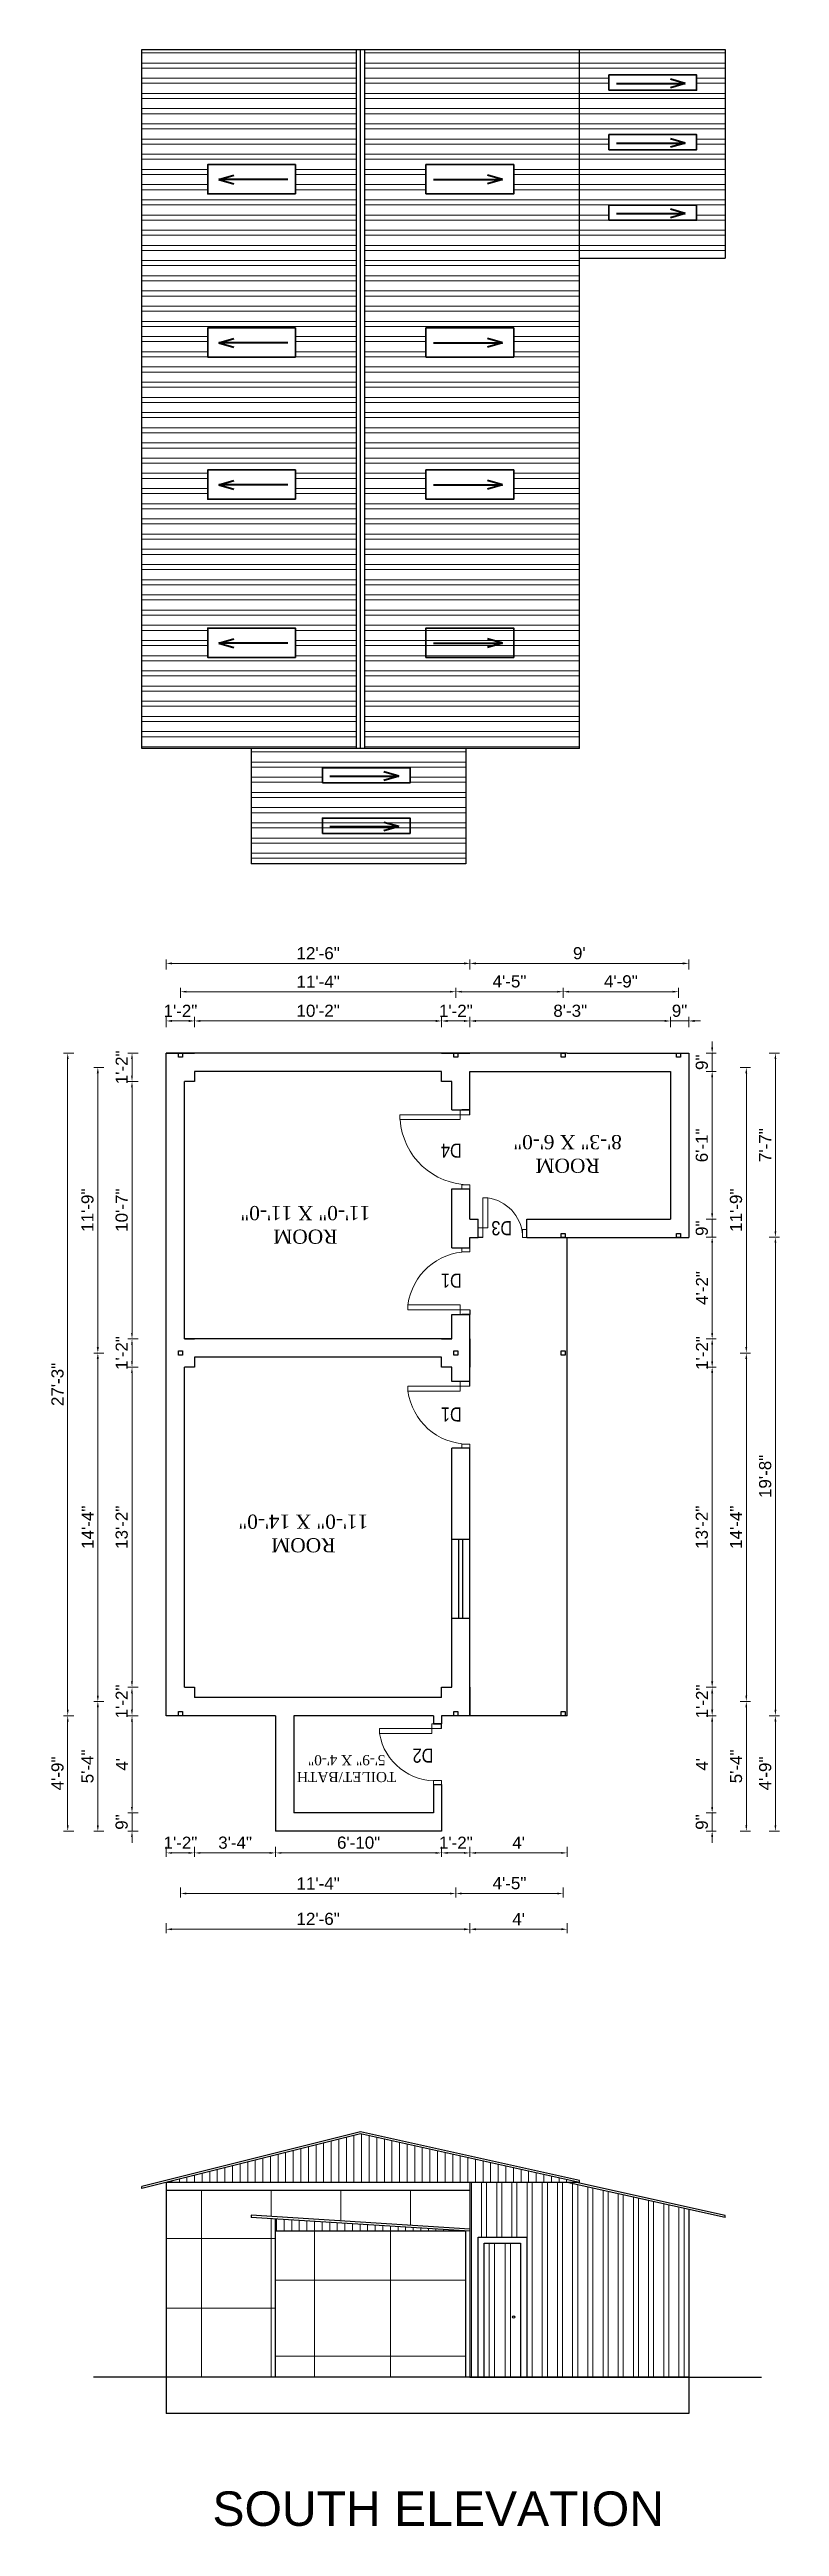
# Model space of a CAD drawing. Header units: inches. Extents: x 0 to 383786, y -45810 to 0.
# Drawn here: x 363844 to 364205, y -41297 to -40074 of the extents above; entities that cross this region are included whole.
import ezdxf

# ---------------------------------------------------------------- set-up
doc = ezdxf.new("R2010")
doc.units = ezdxf.units.IN
doc.header["$LTSCALE"] = 2
doc.header["$MEASUREMENT"] = 0
doc.header["$PDMODE"] = 34
doc.layers.get('0').update_dxf_attribs({"linetype": 'CONTINUOUS'})
doc.layers.get('DEFPOINTS').update_dxf_attribs({"color": 141, "linetype": 'CONTINUOUS'})
for name, color, linetype, lineweight in [('1', 7, 'CONTINUOUS', 13), ('DIM_LINE', 173, 'CONTINUOUS', 20), ('dimension', 160, 'CONTINUOUS', 15), ('door', 20, 'CONTINUOUS', 35), ('steps', 253, 'CONTINUOUS', 20), ('truss', 1, 'CONTINUOUS', 25), ('WALL - A', 1, 'CONTINUOUS', 40)]:
    doc.layers.add(name, color=color, linetype=linetype, lineweight=lineweight)
doc.styles.add('Lettring Text', font='arial.ttf')
doc.styles.get("Standard").update_dxf_attribs({"font": 'ARIALN.TTF'})
doc.dimstyles.new('Copy of Standard', dxfattribs={"dimtxt": 6, "dimasz": 2.875, "dimexe": 2, "dimexo": 4, "dimgap": 2, "dimtad": 1, "dimdec": 0, "dimrnd": 1, "dimzin": 0, "dimdsep": 46, "dimlunit": 4, "dimtxsty": 'Lettring Text', "dimcen": 0.1, "dimclrd": 7, "dimclre": 7, "dimclrt": 7, "dimazin": 0, "dimtfac": 0.645, "dimtdec": 0, "dimtmove": 1, "dimatfit": 0, "dimfxl": 3, "dimfxlon": 1, "dimtfillclr": 256, "dimtolj": 1, "dimtzin": 0, "dimlwd": -1, "dimlwe": -1, "dimarcsym": 2})
pattern_1 = [(360, (700573.259, -82500.715), (1e-15, 7.5), []), (360, (700575.759, -82503.215), (1e-15, 7.5), [])]

msp = doc.modelspace()

# ---------------------------------------------------------------- texts
at = {"color": 7, "linetype": 'ByBlock', "lineweight": 5, "insert": (364036.1, -41282.9), "char_height": 6, "width": 272.34, "attachment_point": 5}
msp.add_mtext('{\\fArial CE|b0|i0|c238|p34;\\P\\fArial CE|b0|i0|c0|p34;\\H2.8333x;SOUTH\\fArial CE|b0|i0|c238|p34; E\\fArial CE|b0|i0|c0|p34;LEVATION}', dxfattribs=at)
at = {"layer": 'steps', "color": 7, "ltscale": 0.3, "width": 70.327, "attachment_point": 2, "rotation": 180}
for s, insert, char_height in [('{\\fTimes New Roman|b0|i0|c0|p18;ROOM \\P8\'-3" X 6\'-0"}', (364100, -40628.5), 7), ('{\\fTimes New Roman|b0|i0|c0|p18;ROOM \\P11\'-0" X 11\'-0"}', (363970.5, -40663.5), 7), ('{\\fTimes New Roman|b0|i0|c0|p18;ROOM \\P11\'-0" X 14\'-0"}', (363969.5, -40815.8), 7), ('{\\fTimes New Roman|b0|i0|c0|p18;TOILET/BATH \\P5\'-9" X 4\'-0"}', (363990.9, -40929.2), 5)]:
    msp.add_mtext(s, dxfattribs=dict(at, insert=insert, char_height=char_height))
at = {"layer": 'steps', "color": 7, "ltscale": 0.3, "char_height": 7, "rotation": 180}
for s, insert, attachment_point in [('D4', (364042.6, -40614), 8), ('D3', (364067.5, -40659.3), 2), ('{\\W1;D1}', (364042.6, -40685.2), 2), ('{\\W1;D1}', (364042.6, -40744.2), 8), ('D2', (364028.6, -40912.6), 8)]:
    msp.add_mtext_dynamic_manual_height_columns(s, width=18.621, gutter_width=40, heights=[0], dxfattribs=dict(at, insert=insert, attachment_point=attachment_point))

# ---------------------------------------------------------------- blocks, each defined once
blk = doc.blocks.new('*D646')
at = {"layer": 'DEFPOINTS', "color": 0, "ltscale": 0.5, "transparency": 16777216}
for p in [(364051.8, -40896.4), (364099.8, -40896.4), (364051.8, -40964.1)]:
    blk.add_point(p, dxfattribs=at)
at = {"layer": 'steps', "color": 7, "ltscale": 0.5, "transparency": 16777216}
for p, q in [((364051.8, -40961.1), (364051.8, -40966.1)), ((364096.9, -40964.1), (364054.7, -40964.1)), ((364099.8, -40961.1), (364099.8, -40966.1))]:
    blk.add_line(p, q, dxfattribs=at)
for points in [[(364054.7, -40963.7), (364054.7, -40964.6), (364051.8, -40964.1)], [(364096.9, -40963.7), (364096.9, -40964.6), (364099.8, -40964.1)]]:
    blk.add_solid(points, dxfattribs=at)
at = {"layer": 'steps', "color": 7, "ltscale": 0.5, "transparency": 16777216, "insert": (364075.8, -40959.1), "char_height": 6, "attachment_point": 5, "style": 'Lettring Text'}
blk.add_mtext("\\A1;4'", dxfattribs=at)
blk = doc.blocks.new('*D647')
at = {"layer": 'DEFPOINTS', "color": 0, "ltscale": 0.5, "transparency": 16777216}
for p in [(364051.8, -40896.4), (364037.8, -40953.4), (364037.8, -40964.1)]:
    blk.add_point(p, dxfattribs=at)
at = {"layer": 'steps', "color": 7, "ltscale": 0.5, "transparency": 16777216}
for p, q in [((364037.8, -40961.1), (364037.8, -40966.1)), ((364048.9, -40964.1), (364040.7, -40964.1)), ((364051.8, -40961.1), (364051.8, -40966.1))]:
    blk.add_line(p, q, dxfattribs=at)
for points in [[(364040.7, -40963.7), (364040.7, -40964.6), (364037.8, -40964.1)], [(364048.9, -40963.7), (364048.9, -40964.6), (364051.8, -40964.1)]]:
    blk.add_solid(points, dxfattribs=at)
at = {"layer": 'steps', "color": 7, "ltscale": 0.5, "transparency": 16777216, "insert": (364044.8, -40959.1), "char_height": 6, "attachment_point": 5, "style": 'Lettring Text'}
blk.add_mtext('\\A1;1\'-2"', dxfattribs=at)
blk = doc.blocks.new('*D648')
at = {"layer": 'DEFPOINTS', "color": 0, "ltscale": 0.5, "transparency": 16777216}
for p in [(363955.8, -40953.4), (364037.8, -40953.4), (363955.8, -40964.1)]:
    blk.add_point(p, dxfattribs=at)
at = {"layer": 'steps', "color": 7, "ltscale": 0.5, "transparency": 16777216}
for p, q in [((363955.8, -40961.1), (363955.8, -40966.1)), ((364034.9, -40964.1), (363958.7, -40964.1)), ((364037.8, -40961.1), (364037.8, -40966.1))]:
    blk.add_line(p, q, dxfattribs=at)
for points in [[(363958.7, -40963.7), (363958.7, -40964.6), (363955.8, -40964.1)], [(364034.9, -40963.7), (364034.9, -40964.6), (364037.8, -40964.1)]]:
    blk.add_solid(points, dxfattribs=at)
at = {"layer": 'steps', "color": 7, "ltscale": 0.5, "transparency": 16777216, "insert": (363996.8, -40959.1), "char_height": 6, "attachment_point": 5, "style": 'Lettring Text'}
blk.add_mtext('\\A1;6\'-10"', dxfattribs=at)
blk = doc.blocks.new('*D649')
at = {"layer": 'DEFPOINTS', "color": 0, "ltscale": 0.5, "transparency": 16777216}
for p in [(363915.8, -40887.4), (363955.8, -40953.4), (363915.8, -40964.1)]:
    blk.add_point(p, dxfattribs=at)
at = {"layer": 'steps', "color": 7, "ltscale": 0.5, "transparency": 16777216}
for p, q in [((363915.8, -40961.1), (363915.8, -40966.1)), ((363952.9, -40964.1), (363918.7, -40964.1)), ((363955.8, -40961.1), (363955.8, -40966.1))]:
    blk.add_line(p, q, dxfattribs=at)
for points in [[(363918.7, -40963.7), (363918.7, -40964.6), (363915.8, -40964.1)], [(363952.9, -40963.7), (363952.9, -40964.6), (363955.8, -40964.1)]]:
    blk.add_solid(points, dxfattribs=at)
at = {"layer": 'steps', "color": 7, "ltscale": 0.5, "transparency": 16777216, "insert": (363935.8, -40959.1), "char_height": 6, "attachment_point": 5, "style": 'Lettring Text'}
blk.add_mtext('\\A1;3\'-4"', dxfattribs=at)
blk = doc.blocks.new('*D650')
at = {"layer": 'DEFPOINTS', "color": 0, "ltscale": 0.5, "transparency": 16777216}
for p in [(363915.8, -40887.4), (363901.8, -40896.4), (363901.8, -40964.1)]:
    blk.add_point(p, dxfattribs=at)
at = {"layer": 'steps', "color": 7, "ltscale": 0.5, "transparency": 16777216}
for p, q in [((363901.8, -40961.1), (363901.8, -40966.1)), ((363912.9, -40964.1), (363904.7, -40964.1)), ((363915.8, -40961.1), (363915.8, -40966.1))]:
    blk.add_line(p, q, dxfattribs=at)
for points in [[(363904.7, -40963.7), (363904.7, -40964.6), (363901.8, -40964.1)], [(363912.9, -40963.7), (363912.9, -40964.6), (363915.8, -40964.1)]]:
    blk.add_solid(points, dxfattribs=at)
at = {"layer": 'steps', "color": 7, "ltscale": 0.5, "transparency": 16777216, "insert": (363908.8, -40959.1), "char_height": 6, "attachment_point": 5, "style": 'Lettring Text'}
blk.add_mtext('\\A1;1\'-2"', dxfattribs=at)
blk = doc.blocks.new('*D651')
at = {"layer": 'DEFPOINTS', "color": 0, "ltscale": 0.5, "transparency": 16777216}
for p in [(364044.8, -40889.4), (364097.8, -40895.4), (364044.8, -40984.2)]:
    blk.add_point(p, dxfattribs=at)
at = {"layer": 'steps', "color": 7, "ltscale": 0.5, "transparency": 16777216}
for p, q in [((364044.8, -40981.2), (364044.8, -40986.2)), ((364094.9, -40984.2), (364047.7, -40984.2)), ((364097.8, -40981.2), (364097.8, -40986.2))]:
    blk.add_line(p, q, dxfattribs=at)
for points in [[(364047.7, -40983.7), (364047.7, -40984.6), (364044.8, -40984.2)], [(364094.9, -40983.7), (364094.9, -40984.6), (364097.8, -40984.2)]]:
    blk.add_solid(points, dxfattribs=at)
at = {"layer": 'steps', "color": 7, "ltscale": 0.5, "transparency": 16777216, "insert": (364071.3, -40979.1), "char_height": 6, "attachment_point": 5, "style": 'Lettring Text'}
blk.add_mtext('\\A1;4\'-5"', dxfattribs=at)
blk = doc.blocks.new('*D652')
at = {"layer": 'DEFPOINTS', "color": 0, "ltscale": 0.5, "transparency": 16777216}
for p in [(364044.8, -40889.4), (363908.8, -40895.4), (363908.8, -40984.2)]:
    blk.add_point(p, dxfattribs=at)
at = {"layer": 'steps', "color": 7, "ltscale": 0.5, "transparency": 16777216}
for p, q in [((363908.8, -40981.2), (363908.8, -40986.2)), ((364041.9, -40984.2), (363911.7, -40984.2)), ((364044.8, -40981.2), (364044.8, -40986.2))]:
    blk.add_line(p, q, dxfattribs=at)
for points in [[(363911.7, -40983.7), (363911.7, -40984.6), (363908.8, -40984.2)], [(364041.9, -40983.7), (364041.9, -40984.6), (364044.8, -40984.2)]]:
    blk.add_solid(points, dxfattribs=at)
at = {"layer": 'steps', "color": 7, "ltscale": 0.5, "transparency": 16777216, "insert": (363976.8, -40979.2), "char_height": 6, "attachment_point": 5, "style": 'Lettring Text'}
blk.add_mtext('\\A1;11\'-4"', dxfattribs=at)
blk = doc.blocks.new('*D653')
at = {"layer": 'DEFPOINTS', "color": 0, "ltscale": 0.5, "transparency": 16777216}
for p in [(364051.8, -40896.4), (364099.8, -40896.4), (364051.8, -41001.8)]:
    blk.add_point(p, dxfattribs=at)
at = {"layer": 'steps', "color": 7, "ltscale": 0.5, "transparency": 16777216}
for p, q in [((364051.8, -40998.8), (364051.8, -41003.8)), ((364096.9, -41001.8), (364054.7, -41001.8)), ((364099.8, -40998.8), (364099.8, -41003.8))]:
    blk.add_line(p, q, dxfattribs=at)
for points in [[(364054.7, -41001.3), (364054.7, -41002.3), (364051.8, -41001.8)], [(364096.9, -41001.3), (364096.9, -41002.3), (364099.8, -41001.8)]]:
    blk.add_solid(points, dxfattribs=at)
at = {"layer": 'steps', "color": 7, "ltscale": 0.5, "transparency": 16777216, "insert": (364075.8, -40996.8), "char_height": 6, "attachment_point": 5, "style": 'Lettring Text'}
blk.add_mtext("\\A1;4'", dxfattribs=at)
blk = doc.blocks.new('*D654')
at = {"layer": 'DEFPOINTS', "color": 0, "ltscale": 0.5, "transparency": 16777216}
for p in [(363901.8, -40896.4), (364051.8, -40896.4), (363901.8, -41001.8)]:
    blk.add_point(p, dxfattribs=at)
at = {"layer": 'steps', "color": 7, "ltscale": 0.5, "transparency": 16777216}
for p, q in [((363901.8, -40998.8), (363901.8, -41003.8)), ((364048.9, -41001.8), (363904.7, -41001.8)), ((364051.8, -40998.8), (364051.8, -41003.8))]:
    blk.add_line(p, q, dxfattribs=at)
for points in [[(363904.7, -41001.3), (363904.7, -41002.3), (363901.8, -41001.8)], [(364048.9, -41001.3), (364048.9, -41002.3), (364051.8, -41001.8)]]:
    blk.add_solid(points, dxfattribs=at)
at = {"layer": 'steps', "color": 7, "ltscale": 0.5, "transparency": 16777216, "insert": (363976.8, -40996.7), "char_height": 6, "attachment_point": 5, "style": 'Lettring Text'}
blk.add_mtext('\\A1;12\'-6"', dxfattribs=at)
blk = doc.blocks.new('*D655')
at = {"layer": 'DEFPOINTS', "color": 0, "ltscale": 0.5, "transparency": 16777216}
for p in [(363884.9, -40882.4), (363901.8, -40882.4), (363901.8, -40896.4)]:
    blk.add_point(p, dxfattribs=at)
at = {"layer": 'steps', "color": 7, "ltscale": 0.5, "transparency": 16777216}
for p, q in [((363887.9, -40882.4), (363882.9, -40882.4)), ((363884.9, -40893.5), (363884.9, -40885.3)), ((363887.9, -40896.4), (363882.9, -40896.4))]:
    blk.add_line(p, q, dxfattribs=at)
for points in [[(363884.4, -40885.3), (363885.3, -40885.3), (363884.9, -40882.4)], [(363884.4, -40893.5), (363885.3, -40893.5), (363884.9, -40896.4)]]:
    blk.add_solid(points, dxfattribs=at)
at = {"layer": 'steps', "color": 7, "ltscale": 0.5, "transparency": 16777216, "insert": (363879.8, -40889.4), "char_height": 6, "attachment_point": 5, "rotation": 90, "style": 'Lettring Text'}
blk.add_mtext('\\A1;1\'-2"', dxfattribs=at)
blk = doc.blocks.new('*D656')
at = {"layer": 'DEFPOINTS', "color": 0, "ltscale": 0.5, "transparency": 16777216}
for p in [(363901.8, -40896.4), (363884.9, -40944.4), (363964.8, -40944.4)]:
    blk.add_point(p, dxfattribs=at)
at = {"layer": 'steps', "color": 7, "ltscale": 0.5, "transparency": 16777216}
for p, q in [((363887.9, -40896.4), (363882.9, -40896.4)), ((363884.9, -40899.3), (363884.9, -40941.5)), ((363887.9, -40944.4), (363882.9, -40944.4))]:
    blk.add_line(p, q, dxfattribs=at)
for points in [[(363884.4, -40899.3), (363885.3, -40899.3), (363884.9, -40896.4)], [(363884.4, -40941.5), (363885.3, -40941.5), (363884.9, -40944.4)]]:
    blk.add_solid(points, dxfattribs=at)
at = {"layer": 'steps', "color": 7, "ltscale": 0.5, "transparency": 16777216, "insert": (363879.9, -40920.4), "char_height": 6, "attachment_point": 5, "rotation": 90, "style": 'Lettring Text'}
blk.add_mtext("\\A1;4'", dxfattribs=at)
blk = doc.blocks.new('*D657')
at = {"layer": 'DEFPOINTS', "color": 0, "ltscale": 0.5, "transparency": 16777216}
for p in [(363884.9, -40953.4), (363955.8, -40953.4), (363964.8, -40944.4)]:
    blk.add_point(p, dxfattribs=at)
at = {"layer": 'steps', "color": 7, "ltscale": 0.5, "transparency": 16777216}
for p, q in [((363884.9, -40941.5), (363884.9, -40938.7)), ((363887.9, -40944.4), (363882.9, -40944.4)), ((363887.9, -40953.4), (363882.9, -40953.4)), ((363884.9, -40944.4), (363884.9, -40953.4)), ((363884.9, -40956.3), (363884.9, -40959.2))]:
    blk.add_line(p, q, dxfattribs=at)
for points in [[(363884.4, -40941.5), (363885.3, -40941.5), (363884.9, -40944.4)], [(363884.4, -40956.3), (363885.3, -40956.3), (363884.9, -40953.4)]]:
    blk.add_solid(points, dxfattribs=at)
at = {"layer": 'steps', "color": 7, "ltscale": 0.5, "transparency": 16777216, "insert": (363879.8, -40948.9), "char_height": 6, "attachment_point": 5, "rotation": 90, "style": 'Lettring Text'}
blk.add_mtext('\\A1;9"', dxfattribs=at)
blk = doc.blocks.new('*D658')
at = {"layer": 'DEFPOINTS', "color": 0, "ltscale": 0.5, "transparency": 16777216}
for p in [(363884.9, -40724.4), (363901.8, -40724.4), (363901.8, -40882.4)]:
    blk.add_point(p, dxfattribs=at)
at = {"layer": 'steps', "color": 7, "ltscale": 0.5, "transparency": 16777216}
for p, q in [((363887.9, -40724.4), (363882.9, -40724.4)), ((363884.9, -40879.5), (363884.9, -40727.3)), ((363887.9, -40882.4), (363882.9, -40882.4))]:
    blk.add_line(p, q, dxfattribs=at)
for points in [[(363884.4, -40727.3), (363885.3, -40727.3), (363884.9, -40724.4)], [(363884.4, -40879.5), (363885.3, -40879.5), (363884.9, -40882.4)]]:
    blk.add_solid(points, dxfattribs=at)
at = {"layer": 'steps', "color": 7, "ltscale": 0.5, "transparency": 16777216, "insert": (363879.8, -40803.4), "char_height": 6, "attachment_point": 5, "rotation": 90, "style": 'Lettring Text'}
blk.add_mtext('\\A1;13\'-2"', dxfattribs=at)
blk = doc.blocks.new('*D659')
at = {"layer": 'DEFPOINTS', "color": 0, "ltscale": 0.5, "transparency": 16777216}
for p in [(363884.9, -40710.4), (363901.8, -40710.4), (363901.8, -40724.4)]:
    blk.add_point(p, dxfattribs=at)
at = {"layer": 'steps', "color": 7, "ltscale": 0.5, "transparency": 16777216}
for p, q in [((363887.9, -40710.4), (363882.9, -40710.4)), ((363884.9, -40721.5), (363884.9, -40713.3)), ((363887.9, -40724.4), (363882.9, -40724.4))]:
    blk.add_line(p, q, dxfattribs=at)
for points in [[(363884.4, -40713.3), (363885.3, -40713.3), (363884.9, -40710.4)], [(363884.4, -40721.5), (363885.3, -40721.5), (363884.9, -40724.4)]]:
    blk.add_solid(points, dxfattribs=at)
at = {"layer": 'steps', "color": 7, "ltscale": 0.5, "transparency": 16777216, "insert": (363879.8, -40717.4), "char_height": 6, "attachment_point": 5, "rotation": 90, "style": 'Lettring Text'}
blk.add_mtext('\\A1;1\'-2"', dxfattribs=at)
blk = doc.blocks.new('*D660')
at = {"layer": 'DEFPOINTS', "color": 0, "ltscale": 0.5, "transparency": 16777216}
for p in [(363884.9, -40583.4), (363901.8, -40583.4), (363901.8, -40710.4)]:
    blk.add_point(p, dxfattribs=at)
at = {"layer": 'steps', "color": 7, "ltscale": 0.5, "transparency": 16777216}
for p, q in [((363887.9, -40583.4), (363882.9, -40583.4)), ((363884.9, -40707.5), (363884.9, -40586.3)), ((363887.9, -40710.4), (363882.9, -40710.4))]:
    blk.add_line(p, q, dxfattribs=at)
for points in [[(363884.4, -40586.3), (363885.3, -40586.3), (363884.9, -40583.4)], [(363884.4, -40707.5), (363885.3, -40707.5), (363884.9, -40710.4)]]:
    blk.add_solid(points, dxfattribs=at)
at = {"layer": 'steps', "color": 7, "ltscale": 0.5, "transparency": 16777216, "insert": (363879.8, -40646.9), "char_height": 6, "attachment_point": 5, "rotation": 90, "style": 'Lettring Text'}
blk.add_mtext('\\A1;10\'-7"', dxfattribs=at)
blk = doc.blocks.new('*D661')
at = {"layer": 'DEFPOINTS', "color": 0, "ltscale": 0.5, "transparency": 16777216}
for p in [(363884.9, -40569.4), (363901.8, -40569.4), (363901.8, -40583.4)]:
    blk.add_point(p, dxfattribs=at)
at = {"layer": 'steps', "color": 7, "ltscale": 0.5, "transparency": 16777216}
for p, q in [((363887.9, -40569.4), (363882.9, -40569.4)), ((363884.9, -40580.5), (363884.9, -40572.3)), ((363887.9, -40583.4), (363882.9, -40583.4))]:
    blk.add_line(p, q, dxfattribs=at)
for points in [[(363884.4, -40572.3), (363885.3, -40572.3), (363884.9, -40569.4)], [(363884.4, -40580.5), (363885.3, -40580.5), (363884.9, -40583.4)]]:
    blk.add_solid(points, dxfattribs=at)
at = {"layer": 'steps', "color": 7, "ltscale": 0.5, "transparency": 16777216, "insert": (363879.8, -40576.4), "char_height": 6, "attachment_point": 5, "rotation": 90, "style": 'Lettring Text'}
blk.add_mtext('\\A1;1\'-2"', dxfattribs=at)
blk = doc.blocks.new('*D662')
at = {"layer": 'DEFPOINTS', "color": 0, "ltscale": 0.5, "transparency": 16777216}
for p in [(363901.8, -40576.4), (363868, -40717.4), (363901.8, -40717.4)]:
    blk.add_point(p, dxfattribs=at)
at = {"layer": 'steps', "color": 7, "ltscale": 0.5, "transparency": 16777216}
for p, q in [((363871, -40576.4), (363866, -40576.4)), ((363868, -40579.3), (363868, -40714.5)), ((363871, -40717.4), (363866, -40717.4))]:
    blk.add_line(p, q, dxfattribs=at)
for points in [[(363867.5, -40579.3), (363868.5, -40579.3), (363868, -40576.4)], [(363867.5, -40714.5), (363868.5, -40714.5), (363868, -40717.4)]]:
    blk.add_solid(points, dxfattribs=at)
at = {"layer": 'steps', "color": 7, "ltscale": 0.5, "transparency": 16777216, "insert": (363862.9, -40646.9), "char_height": 6, "attachment_point": 5, "rotation": 90, "style": 'Lettring Text'}
blk.add_mtext('\\A1;11\'-9"', dxfattribs=at)
blk = doc.blocks.new('*D663')
at = {"layer": 'DEFPOINTS', "color": 0, "ltscale": 0.5, "transparency": 16777216}
for p in [(363901.8, -40717.4), (363868, -40889.4), (363901.8, -40889.4)]:
    blk.add_point(p, dxfattribs=at)
at = {"layer": 'steps', "color": 7, "ltscale": 0.5, "transparency": 16777216}
for p, q in [((363871, -40717.4), (363866, -40717.4)), ((363868, -40720.3), (363868, -40886.5)), ((363871, -40889.4), (363866, -40889.4))]:
    blk.add_line(p, q, dxfattribs=at)
for points in [[(363867.5, -40720.3), (363868.5, -40720.3), (363868, -40717.4)], [(363867.5, -40886.5), (363868.5, -40886.5), (363868, -40889.4)]]:
    blk.add_solid(points, dxfattribs=at)
at = {"layer": 'steps', "color": 7, "ltscale": 0.5, "transparency": 16777216, "insert": (363863, -40803.4), "char_height": 6, "attachment_point": 5, "rotation": 90, "style": 'Lettring Text'}
blk.add_mtext('\\A1;14\'-4"', dxfattribs=at)
blk = doc.blocks.new('*D664')
at = {"layer": 'DEFPOINTS', "color": 0, "ltscale": 0.5, "transparency": 16777216}
for p in [(363901.8, -40889.4), (363868, -40953.4), (363955.8, -40953.4)]:
    blk.add_point(p, dxfattribs=at)
at = {"layer": 'steps', "color": 7, "ltscale": 0.5, "transparency": 16777216}
for p, q in [((363871, -40889.4), (363866, -40889.4)), ((363868, -40892.3), (363868, -40950.5)), ((363871, -40953.4), (363866, -40953.4))]:
    blk.add_line(p, q, dxfattribs=at)
for points in [[(363867.5, -40892.3), (363868.5, -40892.3), (363868, -40889.4)], [(363867.5, -40950.5), (363868.5, -40950.5), (363868, -40953.4)]]:
    blk.add_solid(points, dxfattribs=at)
at = {"layer": 'steps', "color": 7, "ltscale": 0.5, "transparency": 16777216, "insert": (363862.9, -40921.4), "char_height": 6, "attachment_point": 5, "rotation": 90, "style": 'Lettring Text'}
blk.add_mtext('\\A1;5\'-4"', dxfattribs=at)
blk = doc.blocks.new('*D665')
at = {"layer": 'DEFPOINTS', "color": 0, "ltscale": 0.5, "transparency": 16777216}
for p in [(363853.1, -40569.4), (363901.8, -40569.4), (363901.8, -40896.4)]:
    blk.add_point(p, dxfattribs=at)
at = {"layer": 'steps', "color": 7, "ltscale": 0.5, "transparency": 16777216}
for p, q in [((363856.1, -40569.4), (363851.1, -40569.4)), ((363853.1, -40893.5), (363853.1, -40572.3)), ((363856.1, -40896.4), (363851.1, -40896.4))]:
    blk.add_line(p, q, dxfattribs=at)
for points in [[(363852.7, -40572.3), (363853.6, -40572.3), (363853.1, -40569.4)], [(363852.7, -40893.5), (363853.6, -40893.5), (363853.1, -40896.4)]]:
    blk.add_solid(points, dxfattribs=at)
at = {"layer": 'steps', "color": 7, "ltscale": 0.5, "transparency": 16777216, "insert": (363848.1, -40732.9), "char_height": 6, "attachment_point": 5, "rotation": 90, "style": 'Lettring Text'}
blk.add_mtext('\\A1;27\'-3"', dxfattribs=at)
blk = doc.blocks.new('*D666')
at = {"layer": 'DEFPOINTS', "color": 0, "ltscale": 0.5, "transparency": 16777216}
for p in [(363901.8, -40896.4), (363853.1, -40953.4), (363955.8, -40953.4)]:
    blk.add_point(p, dxfattribs=at)
at = {"layer": 'steps', "color": 7, "ltscale": 0.5, "transparency": 16777216}
for p, q in [((363856.1, -40896.4), (363851.1, -40896.4)), ((363853.1, -40899.3), (363853.1, -40950.5)), ((363856.1, -40953.4), (363851.1, -40953.4))]:
    blk.add_line(p, q, dxfattribs=at)
for points in [[(363852.7, -40899.3), (363853.6, -40899.3), (363853.1, -40896.4)], [(363852.7, -40950.5), (363853.6, -40950.5), (363853.1, -40953.4)]]:
    blk.add_solid(points, dxfattribs=at)
at = {"layer": 'steps', "color": 7, "ltscale": 0.5, "transparency": 16777216, "insert": (363848.1, -40924.9), "char_height": 6, "attachment_point": 5, "rotation": 90, "style": 'Lettring Text'}
blk.add_mtext('\\A1;4\'-9"', dxfattribs=at)
blk = doc.blocks.new('*D667')
at = {"layer": 'DEFPOINTS', "color": 0, "ltscale": 0.5, "transparency": 16777216}
for p in [(364150.8, -40553.5), (364159.8, -40569.4), (364150.8, -40578.4)]:
    blk.add_point(p, dxfattribs=at)
at = {"layer": 'steps', "color": 7, "ltscale": 0.5, "transparency": 16777216}
for p, q in [((364147.9, -40553.5), (364145.1, -40553.5)), ((364150.8, -40556.5), (364150.8, -40551.5)), ((364159.8, -40553.5), (364150.8, -40553.5)), ((364159.8, -40556.5), (364159.8, -40551.5)), ((364162.7, -40553.5), (364165.6, -40553.5))]:
    blk.add_line(p, q, dxfattribs=at)
for points in [[(364147.9, -40553), (364147.9, -40554), (364150.8, -40553.5)], [(364162.7, -40553), (364162.7, -40554), (364159.8, -40553.5)]]:
    blk.add_solid(points, dxfattribs=at)
at = {"layer": 'steps', "color": 7, "ltscale": 0.5, "transparency": 16777216, "insert": (364155.3, -40548.5), "char_height": 6, "attachment_point": 5, "style": 'Lettring Text'}
blk.add_mtext('\\A1;9"', dxfattribs=at)
blk = doc.blocks.new('*D668')
at = {"layer": 'DEFPOINTS', "color": 0, "ltscale": 0.5, "transparency": 16777216}
for p in [(364051.8, -40553.5), (364051.8, -40578.4), (364150.8, -40578.4)]:
    blk.add_point(p, dxfattribs=at)
at = {"layer": 'steps', "color": 7, "ltscale": 0.5, "transparency": 16777216}
for p, q in [((364051.8, -40556.5), (364051.8, -40551.5)), ((364147.9, -40553.5), (364054.7, -40553.5)), ((364150.8, -40556.5), (364150.8, -40551.5))]:
    blk.add_line(p, q, dxfattribs=at)
for points in [[(364054.7, -40553), (364054.7, -40554), (364051.8, -40553.5)], [(364147.9, -40553), (364147.9, -40554), (364150.8, -40553.5)]]:
    blk.add_solid(points, dxfattribs=at)
at = {"layer": 'steps', "color": 7, "ltscale": 0.5, "transparency": 16777216, "insert": (364101.3, -40548.5), "char_height": 6, "attachment_point": 5, "style": 'Lettring Text'}
blk.add_mtext('\\A1;8\'-3"', dxfattribs=at)
blk = doc.blocks.new('*D623')
at = {"layer": 'DEFPOINTS', "color": 0, "ltscale": 0.5, "transparency": 16777216}
for p in [(364037.8, -40553.5), (364037.8, -40578.4), (364051.8, -40578.4)]:
    blk.add_point(p, dxfattribs=at)
at = {"layer": 'steps', "color": 7, "ltscale": 0.5, "transparency": 16777216}
for p, q in [((364037.8, -40556.5), (364037.8, -40551.5)), ((364048.9, -40553.5), (364040.7, -40553.5)), ((364051.8, -40556.5), (364051.8, -40551.5))]:
    blk.add_line(p, q, dxfattribs=at)
for points in [[(364040.7, -40553), (364040.7, -40554), (364037.8, -40553.5)], [(364048.9, -40553), (364048.9, -40554), (364051.8, -40553.5)]]:
    blk.add_solid(points, dxfattribs=at)
at = {"layer": 'steps', "color": 7, "ltscale": 0.5, "transparency": 16777216, "insert": (364044.8, -40548.5), "char_height": 6, "attachment_point": 5, "style": 'Lettring Text'}
blk.add_mtext('\\A1;1\'-2"', dxfattribs=at)
blk = doc.blocks.new('*D624')
at = {"layer": 'DEFPOINTS', "color": 0, "ltscale": 0.5, "transparency": 16777216}
for p in [(363915.8, -40553.5), (363915.8, -40578.4), (364037.8, -40578.4)]:
    blk.add_point(p, dxfattribs=at)
at = {"layer": 'steps', "color": 7, "ltscale": 0.5, "transparency": 16777216}
for p, q in [((363915.8, -40556.5), (363915.8, -40551.5)), ((364034.9, -40553.5), (363918.7, -40553.5)), ((364037.8, -40556.5), (364037.8, -40551.5))]:
    blk.add_line(p, q, dxfattribs=at)
for points in [[(363918.7, -40553), (363918.7, -40554), (363915.8, -40553.5)], [(364034.9, -40553), (364034.9, -40554), (364037.8, -40553.5)]]:
    blk.add_solid(points, dxfattribs=at)
at = {"layer": 'steps', "color": 7, "ltscale": 0.5, "transparency": 16777216, "insert": (363976.8, -40548.5), "char_height": 6, "attachment_point": 5, "style": 'Lettring Text'}
blk.add_mtext('\\A1;10\'-2"', dxfattribs=at)
blk = doc.blocks.new('*D625')
at = {"layer": 'DEFPOINTS', "color": 0, "ltscale": 0.5, "transparency": 16777216}
for p in [(363901.8, -40553.5), (363901.8, -40578.4), (363915.8, -40578.4)]:
    blk.add_point(p, dxfattribs=at)
at = {"layer": 'steps', "color": 7, "ltscale": 0.5, "transparency": 16777216}
for p, q in [((363901.8, -40556.5), (363901.8, -40551.5)), ((363912.9, -40553.5), (363904.7, -40553.5)), ((363915.8, -40556.5), (363915.8, -40551.5))]:
    blk.add_line(p, q, dxfattribs=at)
for points in [[(363904.7, -40553), (363904.7, -40554), (363901.8, -40553.5)], [(363912.9, -40553), (363912.9, -40554), (363915.8, -40553.5)]]:
    blk.add_solid(points, dxfattribs=at)
at = {"layer": 'steps', "color": 7, "ltscale": 0.5, "transparency": 16777216, "insert": (363908.8, -40548.5), "char_height": 6, "attachment_point": 5, "style": 'Lettring Text'}
blk.add_mtext('\\A1;1\'-2"', dxfattribs=at)
blk = doc.blocks.new('*D626')
at = {"layer": 'DEFPOINTS', "color": 0, "ltscale": 0.5, "transparency": 16777216}
for p in [(364097.8, -40539.1), (364097.8, -40570.4), (364154.8, -40570.4)]:
    blk.add_point(p, dxfattribs=at)
at = {"layer": 'steps', "color": 7, "ltscale": 0.5, "transparency": 16777216}
for p, q in [((364097.8, -40542.1), (364097.8, -40537.1)), ((364154.8, -40542.1), (364154.8, -40537.1)), ((364151.9, -40539.1), (364100.7, -40539.1))]:
    blk.add_line(p, q, dxfattribs=at)
for points in [[(364100.7, -40538.6), (364100.7, -40539.5), (364097.8, -40539.1)], [(364151.9, -40538.6), (364151.9, -40539.5), (364154.8, -40539.1)]]:
    blk.add_solid(points, dxfattribs=at)
at = {"layer": 'steps', "color": 7, "ltscale": 0.5, "transparency": 16777216, "insert": (364126.3, -40534), "char_height": 6, "attachment_point": 5, "style": 'Lettring Text'}
blk.add_mtext('\\A1;4\'-9"', dxfattribs=at)
blk = doc.blocks.new('*D627')
at = {"layer": 'DEFPOINTS', "color": 0, "ltscale": 0.5, "transparency": 16777216}
for p in [(364044.8, -40539.1), (364044.8, -40569.4), (364097.8, -40570.4)]:
    blk.add_point(p, dxfattribs=at)
at = {"layer": 'steps', "color": 7, "ltscale": 0.5, "transparency": 16777216}
for p, q in [((364044.8, -40542.1), (364044.8, -40537.1)), ((364097.8, -40542.1), (364097.8, -40537.1)), ((364094.9, -40539.1), (364047.7, -40539.1))]:
    blk.add_line(p, q, dxfattribs=at)
for points in [[(364047.7, -40538.6), (364047.7, -40539.5), (364044.8, -40539.1)], [(364094.9, -40538.6), (364094.9, -40539.5), (364097.8, -40539.1)]]:
    blk.add_solid(points, dxfattribs=at)
at = {"layer": 'steps', "color": 7, "ltscale": 0.5, "transparency": 16777216, "insert": (364071.3, -40534), "char_height": 6, "attachment_point": 5, "style": 'Lettring Text'}
blk.add_mtext('\\A1;4\'-5"', dxfattribs=at)
blk = doc.blocks.new('*D628')
at = {"layer": 'DEFPOINTS', "color": 0, "ltscale": 0.5, "transparency": 16777216}
for p in [(363908.8, -40539.1), (363908.8, -40569.4), (364044.8, -40569.4)]:
    blk.add_point(p, dxfattribs=at)
at = {"layer": 'steps', "color": 7, "ltscale": 0.5, "transparency": 16777216}
for p, q in [((363908.8, -40542.1), (363908.8, -40537.1)), ((364044.8, -40542.1), (364044.8, -40537.1)), ((364041.9, -40539.1), (363911.7, -40539.1))]:
    blk.add_line(p, q, dxfattribs=at)
for points in [[(363911.7, -40538.6), (363911.7, -40539.5), (363908.8, -40539.1)], [(364041.9, -40538.6), (364041.9, -40539.5), (364044.8, -40539.1)]]:
    blk.add_solid(points, dxfattribs=at)
at = {"layer": 'steps', "color": 7, "ltscale": 0.5, "transparency": 16777216, "insert": (363976.8, -40534.1), "char_height": 6, "attachment_point": 5, "style": 'Lettring Text'}
blk.add_mtext('\\A1;11\'-4"', dxfattribs=at)
blk = doc.blocks.new('*D629')
at = {"layer": 'DEFPOINTS', "color": 0, "ltscale": 0.5, "transparency": 16777216}
for p in [(363901.8, -40525.1), (363901.8, -40569.4), (364051.8, -40578.4)]:
    blk.add_point(p, dxfattribs=at)
at = {"layer": 'steps', "color": 7, "ltscale": 0.5, "transparency": 16777216}
for p, q in [((363901.8, -40528.1), (363901.8, -40523.1)), ((364048.9, -40525.1), (363904.7, -40525.1)), ((364051.8, -40528.1), (364051.8, -40523.1))]:
    blk.add_line(p, q, dxfattribs=at)
for points in [[(363904.7, -40524.6), (363904.7, -40525.6), (363901.8, -40525.1)], [(364048.9, -40524.6), (364048.9, -40525.6), (364051.8, -40525.1)]]:
    blk.add_solid(points, dxfattribs=at)
at = {"layer": 'steps', "color": 7, "ltscale": 0.5, "transparency": 16777216, "insert": (363976.8, -40520.1), "char_height": 6, "attachment_point": 5, "style": 'Lettring Text'}
blk.add_mtext('\\A1;12\'-6"', dxfattribs=at)
blk = doc.blocks.new('*D630')
at = {"layer": 'DEFPOINTS', "color": 0, "ltscale": 0.5, "transparency": 16777216}
for p in [(364159.8, -40525.1), (364159.8, -40569.4), (364051.8, -40578.4)]:
    blk.add_point(p, dxfattribs=at)
at = {"layer": 'steps', "color": 7, "ltscale": 0.5, "transparency": 16777216}
for p, q in [((364051.8, -40528.1), (364051.8, -40523.1)), ((364054.7, -40525.1), (364156.9, -40525.1)), ((364159.8, -40528.1), (364159.8, -40523.1))]:
    blk.add_line(p, q, dxfattribs=at)
for points in [[(364054.7, -40524.6), (364054.7, -40525.6), (364051.8, -40525.1)], [(364156.9, -40524.6), (364156.9, -40525.6), (364159.8, -40525.1)]]:
    blk.add_solid(points, dxfattribs=at)
at = {"layer": 'steps', "color": 7, "ltscale": 0.5, "transparency": 16777216, "insert": (364105.8, -40520.1), "char_height": 6, "attachment_point": 5, "style": 'Lettring Text'}
blk.add_mtext("\\A1;9'", dxfattribs=at)
blk = doc.blocks.new('*D631')
at = {"layer": 'DEFPOINTS', "color": 0, "ltscale": 0.5, "transparency": 16777216}
for p in [(364159.8, -40569.4), (364150.8, -40578.4), (364171.4, -40578.4)]:
    blk.add_point(p, dxfattribs=at)
at = {"layer": 'steps', "color": 7, "ltscale": 0.5, "transparency": 16777216}
for p, q in [((364168.4, -40569.4), (364173.4, -40569.4)), ((364171.4, -40566.5), (364171.4, -40563.7)), ((364171.4, -40569.4), (364171.4, -40578.4)), ((364168.4, -40578.4), (364173.4, -40578.4)), ((364171.4, -40581.3), (364171.4, -40584.2))]:
    blk.add_line(p, q, dxfattribs=at)
for points in [[(364170.9, -40566.5), (364171.9, -40566.5), (364171.4, -40569.4)], [(364170.9, -40581.3), (364171.9, -40581.3), (364171.4, -40578.4)]]:
    blk.add_solid(points, dxfattribs=at)
at = {"layer": 'steps', "color": 7, "ltscale": 0.5, "transparency": 16777216, "insert": (364166.3, -40573.9), "char_height": 6, "attachment_point": 5, "rotation": 90, "style": 'Lettring Text'}
blk.add_mtext('\\A1;9"', dxfattribs=at)
blk = doc.blocks.new('*D632')
at = {"layer": 'DEFPOINTS', "color": 0, "ltscale": 0.5, "transparency": 16777216}
for p in [(364150.8, -40578.4), (364150.8, -40651.4), (364171.4, -40651.4)]:
    blk.add_point(p, dxfattribs=at)
at = {"layer": 'steps', "color": 7, "ltscale": 0.5, "transparency": 16777216}
for p, q in [((364168.4, -40578.4), (364173.4, -40578.4)), ((364171.4, -40581.3), (364171.4, -40648.5)), ((364168.4, -40651.4), (364173.4, -40651.4))]:
    blk.add_line(p, q, dxfattribs=at)
for points in [[(364170.9, -40581.3), (364171.9, -40581.3), (364171.4, -40578.4)], [(364170.9, -40648.5), (364171.9, -40648.5), (364171.4, -40651.4)]]:
    blk.add_solid(points, dxfattribs=at)
at = {"layer": 'steps', "color": 7, "ltscale": 0.5, "transparency": 16777216, "insert": (364166.3, -40614.9), "char_height": 6, "attachment_point": 5, "rotation": 90, "style": 'Lettring Text'}
blk.add_mtext('\\A1;6\'-1"', dxfattribs=at)
blk = doc.blocks.new('*D633')
at = {"layer": 'DEFPOINTS', "color": 0, "ltscale": 0.5, "transparency": 16777216}
for p in [(364150.8, -40651.4), (364159.8, -40660.2), (364171.4, -40660.2)]:
    blk.add_point(p, dxfattribs=at)
at = {"layer": 'steps', "color": 7, "ltscale": 0.5, "transparency": 16777216}
for p, q in [((364171.4, -40648.5), (364171.4, -40645.7)), ((364168.4, -40651.4), (364173.4, -40651.4)), ((364168.4, -40660.2), (364173.4, -40660.2)), ((364171.4, -40651.4), (364171.4, -40660.2)), ((364171.4, -40663), (364171.4, -40665.9))]:
    blk.add_line(p, q, dxfattribs=at)
for points in [[(364170.9, -40648.5), (364171.9, -40648.5), (364171.4, -40651.4)], [(364170.9, -40663), (364171.9, -40663), (364171.4, -40660.2)]]:
    blk.add_solid(points, dxfattribs=at)
at = {"layer": 'steps', "color": 7, "ltscale": 0.5, "transparency": 16777216, "insert": (364166.3, -40655.8), "char_height": 6, "attachment_point": 5, "rotation": 90, "style": 'Lettring Text'}
blk.add_mtext('\\A1;9"', dxfattribs=at)
blk = doc.blocks.new('*D634')
at = {"layer": 'DEFPOINTS', "color": 0, "ltscale": 0.5, "transparency": 16777216}
for p in [(364159.8, -40660.2), (364042.8, -40710.4), (364171.4, -40710.4)]:
    blk.add_point(p, dxfattribs=at)
at = {"layer": 'steps', "color": 7, "ltscale": 0.5, "transparency": 16777216}
for p, q in [((364168.4, -40660.2), (364173.4, -40660.2)), ((364171.4, -40663), (364171.4, -40707.5)), ((364168.4, -40710.4), (364173.4, -40710.4))]:
    blk.add_line(p, q, dxfattribs=at)
for points in [[(364170.9, -40663), (364171.9, -40663), (364171.4, -40660.2)], [(364170.9, -40707.5), (364171.9, -40707.5), (364171.4, -40710.4)]]:
    blk.add_solid(points, dxfattribs=at)
at = {"layer": 'steps', "color": 7, "ltscale": 0.5, "transparency": 16777216, "insert": (364166.4, -40685.3), "char_height": 6, "attachment_point": 5, "rotation": 90, "style": 'Lettring Text'}
blk.add_mtext('\\A1;4\'-2"', dxfattribs=at)
blk = doc.blocks.new('*D635')
at = {"layer": 'DEFPOINTS', "color": 0, "ltscale": 0.5, "transparency": 16777216}
for p in [(364042.8, -40710.4), (364042.8, -40724.4), (364171.4, -40724.4)]:
    blk.add_point(p, dxfattribs=at)
at = {"layer": 'steps', "color": 7, "ltscale": 0.5, "transparency": 16777216}
for p, q in [((364168.4, -40710.4), (364173.4, -40710.4)), ((364171.4, -40713.3), (364171.4, -40721.5)), ((364168.4, -40724.4), (364173.4, -40724.4))]:
    blk.add_line(p, q, dxfattribs=at)
for points in [[(364170.9, -40713.3), (364171.9, -40713.3), (364171.4, -40710.4)], [(364170.9, -40721.5), (364171.9, -40721.5), (364171.4, -40724.4)]]:
    blk.add_solid(points, dxfattribs=at)
at = {"layer": 'steps', "color": 7, "ltscale": 0.5, "transparency": 16777216, "insert": (364166.4, -40717.4), "char_height": 6, "attachment_point": 5, "rotation": 90, "style": 'Lettring Text'}
blk.add_mtext('\\A1;1\'-2"', dxfattribs=at)
blk = doc.blocks.new('*D636')
at = {"layer": 'DEFPOINTS', "color": 0, "ltscale": 0.5, "transparency": 16777216}
for p in [(364042.8, -40724.4), (364051.8, -40882.4), (364171.4, -40882.4)]:
    blk.add_point(p, dxfattribs=at)
at = {"layer": 'steps', "color": 7, "ltscale": 0.5, "transparency": 16777216}
for p, q in [((364168.4, -40724.4), (364173.4, -40724.4)), ((364171.4, -40727.3), (364171.4, -40879.5)), ((364168.4, -40882.4), (364173.4, -40882.4))]:
    blk.add_line(p, q, dxfattribs=at)
for points in [[(364170.9, -40727.3), (364171.9, -40727.3), (364171.4, -40724.4)], [(364170.9, -40879.5), (364171.9, -40879.5), (364171.4, -40882.4)]]:
    blk.add_solid(points, dxfattribs=at)
at = {"layer": 'steps', "color": 7, "ltscale": 0.5, "transparency": 16777216, "insert": (364166.3, -40803.4), "char_height": 6, "attachment_point": 5, "rotation": 90, "style": 'Lettring Text'}
blk.add_mtext('\\A1;13\'-2"', dxfattribs=at)
blk = doc.blocks.new('*D637')
at = {"layer": 'DEFPOINTS', "color": 0, "ltscale": 0.5, "transparency": 16777216}
for p in [(364051.8, -40882.4), (364051.8, -40896.4), (364171.4, -40896.4)]:
    blk.add_point(p, dxfattribs=at)
at = {"layer": 'steps', "color": 7, "ltscale": 0.5, "transparency": 16777216}
for p, q in [((364168.4, -40882.4), (364173.4, -40882.4)), ((364171.4, -40885.3), (364171.4, -40893.5)), ((364168.4, -40896.4), (364173.4, -40896.4))]:
    blk.add_line(p, q, dxfattribs=at)
for points in [[(364170.9, -40885.3), (364171.9, -40885.3), (364171.4, -40882.4)], [(364170.9, -40893.5), (364171.9, -40893.5), (364171.4, -40896.4)]]:
    blk.add_solid(points, dxfattribs=at)
at = {"layer": 'steps', "color": 7, "ltscale": 0.5, "transparency": 16777216, "insert": (364166.4, -40889.4), "char_height": 6, "attachment_point": 5, "rotation": 90, "style": 'Lettring Text'}
blk.add_mtext('\\A1;1\'-2"', dxfattribs=at)
blk = doc.blocks.new('*D638')
at = {"layer": 'DEFPOINTS', "color": 0, "ltscale": 0.5, "transparency": 16777216}
for p in [(364051.8, -40896.4), (364033.8, -40944.4), (364171.4, -40944.4)]:
    blk.add_point(p, dxfattribs=at)
at = {"layer": 'steps', "color": 7, "ltscale": 0.5, "transparency": 16777216}
for p, q in [((364168.4, -40896.4), (364173.4, -40896.4)), ((364171.4, -40899.3), (364171.4, -40941.5)), ((364168.4, -40944.4), (364173.4, -40944.4))]:
    blk.add_line(p, q, dxfattribs=at)
for points in [[(364170.9, -40899.3), (364171.9, -40899.3), (364171.4, -40896.4)], [(364170.9, -40941.5), (364171.9, -40941.5), (364171.4, -40944.4)]]:
    blk.add_solid(points, dxfattribs=at)
at = {"layer": 'steps', "color": 7, "ltscale": 0.5, "transparency": 16777216, "insert": (364166.4, -40920.4), "char_height": 6, "attachment_point": 5, "rotation": 90, "style": 'Lettring Text'}
blk.add_mtext("\\A1;4'", dxfattribs=at)
blk = doc.blocks.new('*D639')
at = {"layer": 'DEFPOINTS', "color": 0, "ltscale": 0.5, "transparency": 16777216}
for p in [(364033.8, -40944.4), (364037.8, -40953.4), (364171.4, -40953.4)]:
    blk.add_point(p, dxfattribs=at)
at = {"layer": 'steps', "color": 7, "ltscale": 0.5, "transparency": 16777216}
for p, q in [((364171.4, -40941.5), (364171.4, -40938.7)), ((364168.4, -40944.4), (364173.4, -40944.4)), ((364168.4, -40953.4), (364173.4, -40953.4)), ((364171.4, -40944.4), (364171.4, -40953.4)), ((364171.4, -40956.3), (364171.4, -40959.2))]:
    blk.add_line(p, q, dxfattribs=at)
for points in [[(364170.9, -40941.5), (364171.9, -40941.5), (364171.4, -40944.4)], [(364170.9, -40956.3), (364171.9, -40956.3), (364171.4, -40953.4)]]:
    blk.add_solid(points, dxfattribs=at)
at = {"layer": 'steps', "color": 7, "ltscale": 0.5, "transparency": 16777216, "insert": (364166.3, -40948.9), "char_height": 6, "attachment_point": 5, "rotation": 90, "style": 'Lettring Text'}
blk.add_mtext('\\A1;9"', dxfattribs=at)
blk = doc.blocks.new('*D640')
at = {"layer": 'DEFPOINTS', "color": 0, "ltscale": 0.5, "transparency": 16777216}
for p in [(363901.8, -40576.4), (363901.8, -40717.4), (364188.3, -40717.4)]:
    blk.add_point(p, dxfattribs=at)
at = {"layer": 'steps', "color": 7, "ltscale": 0.5, "transparency": 16777216}
for p, q in [((364185.3, -40576.4), (364190.3, -40576.4)), ((364188.3, -40579.3), (364188.3, -40714.5)), ((364185.3, -40717.4), (364190.3, -40717.4))]:
    blk.add_line(p, q, dxfattribs=at)
for points in [[(364187.8, -40579.3), (364188.7, -40579.3), (364188.3, -40576.4)], [(364187.8, -40714.5), (364188.7, -40714.5), (364188.3, -40717.4)]]:
    blk.add_solid(points, dxfattribs=at)
at = {"layer": 'steps', "color": 7, "ltscale": 0.5, "transparency": 16777216, "insert": (364183.2, -40646.9), "char_height": 6, "attachment_point": 5, "rotation": 90, "style": 'Lettring Text'}
blk.add_mtext('\\A1;11\'-9"', dxfattribs=at)
blk = doc.blocks.new('*D641')
at = {"layer": 'DEFPOINTS', "color": 0, "ltscale": 0.5, "transparency": 16777216}
for p in [(363901.8, -40717.4), (364051.8, -40889.4), (364188.3, -40889.4)]:
    blk.add_point(p, dxfattribs=at)
at = {"layer": 'steps', "color": 7, "ltscale": 0.5, "transparency": 16777216}
for p, q in [((364185.3, -40717.4), (364190.3, -40717.4)), ((364188.3, -40720.3), (364188.3, -40886.5)), ((364185.3, -40889.4), (364190.3, -40889.4))]:
    blk.add_line(p, q, dxfattribs=at)
for points in [[(364187.8, -40720.3), (364188.7, -40720.3), (364188.3, -40717.4)], [(364187.8, -40886.5), (364188.7, -40886.5), (364188.3, -40889.4)]]:
    blk.add_solid(points, dxfattribs=at)
at = {"layer": 'steps', "color": 7, "ltscale": 0.5, "transparency": 16777216, "insert": (364183.2, -40803.4), "char_height": 6, "attachment_point": 5, "rotation": 90, "style": 'Lettring Text'}
blk.add_mtext('\\A1;14\'-4"', dxfattribs=at)
blk = doc.blocks.new('*D642')
at = {"layer": 'DEFPOINTS', "color": 0, "ltscale": 0.5, "transparency": 16777216}
for p in [(364051.8, -40889.4), (364037.8, -40953.4), (364188.3, -40953.4)]:
    blk.add_point(p, dxfattribs=at)
at = {"layer": 'steps', "color": 7, "ltscale": 0.5, "transparency": 16777216}
for p, q in [((364185.3, -40889.4), (364190.3, -40889.4)), ((364188.3, -40892.3), (364188.3, -40950.5)), ((364185.3, -40953.4), (364190.3, -40953.4))]:
    blk.add_line(p, q, dxfattribs=at)
for points in [[(364187.8, -40892.3), (364188.7, -40892.3), (364188.3, -40889.4)], [(364187.8, -40950.5), (364188.7, -40950.5), (364188.3, -40953.4)]]:
    blk.add_solid(points, dxfattribs=at)
at = {"layer": 'steps', "color": 7, "ltscale": 0.5, "transparency": 16777216, "insert": (364183.2, -40921.4), "char_height": 6, "attachment_point": 5, "rotation": 90, "style": 'Lettring Text'}
blk.add_mtext('\\A1;5\'-4"', dxfattribs=at)
blk = doc.blocks.new('*D643')
at = {"layer": 'DEFPOINTS', "color": 0, "ltscale": 0.5, "transparency": 16777216}
for p in [(364159.8, -40569.4), (364159.8, -40660.2), (364202.6, -40660.2)]:
    blk.add_point(p, dxfattribs=at)
at = {"layer": 'steps', "color": 7, "ltscale": 0.5, "transparency": 16777216}
for p, q in [((364199.6, -40569.4), (364204.6, -40569.4)), ((364202.6, -40572.3), (364202.6, -40657.3)), ((364199.6, -40660.2), (364204.6, -40660.2))]:
    blk.add_line(p, q, dxfattribs=at)
for points in [[(364202.2, -40572.3), (364203.1, -40572.3), (364202.6, -40569.4)], [(364202.2, -40657.3), (364203.1, -40657.3), (364202.6, -40660.2)]]:
    blk.add_solid(points, dxfattribs=at)
at = {"layer": 'steps', "color": 7, "ltscale": 0.5, "transparency": 16777216, "insert": (364197.6, -40614.8), "char_height": 6, "attachment_point": 5, "rotation": 90, "style": 'Lettring Text'}
blk.add_mtext('\\A1;7\'-7"', dxfattribs=at)
blk = doc.blocks.new('*D644')
at = {"layer": 'DEFPOINTS', "color": 0, "ltscale": 0.5, "transparency": 16777216}
for p in [(364159.8, -40660.2), (364099.8, -40896.4), (364202.6, -40896.4)]:
    blk.add_point(p, dxfattribs=at)
at = {"layer": 'steps', "color": 7, "ltscale": 0.5, "transparency": 16777216}
for p, q in [((364199.6, -40660.2), (364204.6, -40660.2)), ((364202.6, -40663), (364202.6, -40893.5)), ((364199.6, -40896.4), (364204.6, -40896.4))]:
    blk.add_line(p, q, dxfattribs=at)
for points in [[(364202.2, -40663), (364203.1, -40663), (364202.6, -40660.2)], [(364202.2, -40893.5), (364203.1, -40893.5), (364202.6, -40896.4)]]:
    blk.add_solid(points, dxfattribs=at)
at = {"layer": 'steps', "color": 7, "ltscale": 0.5, "transparency": 16777216, "insert": (364197.6, -40778.3), "char_height": 6, "attachment_point": 5, "rotation": 90, "style": 'Lettring Text'}
blk.add_mtext('\\A1;19\'-8"', dxfattribs=at)
blk = doc.blocks.new('*D645')
at = {"layer": 'DEFPOINTS', "color": 0, "ltscale": 0.5, "transparency": 16777216}
for p in [(364099.8, -40896.4), (364037.8, -40953.4), (364202.6, -40953.4)]:
    blk.add_point(p, dxfattribs=at)
at = {"layer": 'steps', "color": 7, "ltscale": 0.5, "transparency": 16777216}
for p, q in [((364199.6, -40896.4), (364204.6, -40896.4)), ((364202.6, -40899.3), (364202.6, -40950.5)), ((364199.6, -40953.4), (364204.6, -40953.4))]:
    blk.add_line(p, q, dxfattribs=at)
for points in [[(364202.2, -40899.3), (364203.1, -40899.3), (364202.6, -40896.4)], [(364202.2, -40950.5), (364203.1, -40950.5), (364202.6, -40953.4)]]:
    blk.add_solid(points, dxfattribs=at)
at = {"layer": 'steps', "color": 7, "ltscale": 0.5, "transparency": 16777216, "insert": (364197.6, -40924.9), "char_height": 6, "attachment_point": 5, "rotation": 90, "style": 'Lettring Text'}
blk.add_mtext('\\A1;4\'-9"', dxfattribs=at)

# ---------------------------------------------------------------- dimensions: what is measured, and where the dimension line sits
at = {"layer": 'steps', "ltscale": 0.5}
for base, p1, p2, angle, picture, middle in [((363901.8, -40525.1), (364051.8, -40578.4), (363901.8, -40569.4), 180, '*D629', (363976.8, -40520.1)), ((364159.8, -40525.1), (364051.8, -40578.4), (364159.8, -40569.4), 180, '*D630', (364105.8, -40520.1)), ((363908.8, -40539.1), (364044.8, -40569.4), (363908.8, -40569.4), 180, '*D628', (363976.8, -40534.1)), ((364044.8, -40539.1), (364097.8, -40570.4), (364044.8, -40569.4), 180, '*D627', (364071.3, -40534)), ((364097.8, -40539.1), (364154.8, -40570.4), (364097.8, -40570.4), 180, '*D626', (364126.3, -40534)), ((363915.8, -40553.5), (364037.8, -40578.4), (363915.8, -40578.4), 180, '*D624', (363976.8, -40548.5)), ((364051.8, -40553.5), (364150.8, -40578.4), (364051.8, -40578.4), 180, '*D668', (364101.3, -40548.5)), ((363853.1, -40569.4), (363901.8, -40896.4), (363901.8, -40569.4), 270, '*D665', (363848.1, -40732.9)), ((364202.6, -40660.2), (364159.8, -40569.4), (364159.8, -40660.2), 270, '*D643', (364197.6, -40614.8)), ((363868, -40717.4), (363901.8, -40576.4), (363901.8, -40717.4), 270, '*D662', (363862.9, -40646.9)), ((363884.9, -40583.4), (363901.8, -40710.4), (363901.8, -40583.4), 270, '*D660', (363879.8, -40646.9)), ((364188.3, -40717.4), (363901.8, -40576.4), (363901.8, -40717.4), 270, '*D640', (364183.2, -40646.9)), ((364171.4, -40651.4), (364150.8, -40578.4), (364150.8, -40651.4), 270, '*D632', (364166.3, -40614.9)), ((364171.4, -40710.4), (364159.8, -40660.2), (364042.8, -40710.4), 270, '*D634', (364166.4, -40685.3)), ((364202.6, -40896.4), (364159.8, -40660.2), (364099.8, -40896.4), 270, '*D644', (364197.6, -40778.3)), ((363868, -40889.4), (363901.8, -40717.4), (363901.8, -40889.4), 270, '*D663', (363863, -40803.4)), ((364188.3, -40889.4), (363901.8, -40717.4), (364051.8, -40889.4), 270, '*D641', (364183.2, -40803.4)), ((363884.9, -40724.4), (363901.8, -40882.4), (363901.8, -40724.4), 270, '*D658', (363879.8, -40803.4)), ((364171.4, -40882.4), (364042.8, -40724.4), (364051.8, -40882.4), 270, '*D636', (364166.3, -40803.4)), ((363868, -40953.4), (363901.8, -40889.4), (363955.8, -40953.4), 270, '*D664', (363862.9, -40921.4)), ((363908.8, -40984.2), (364044.8, -40889.4), (363908.8, -40895.4), 180, '*D652', (363976.8, -40979.2)), ((363915.8, -40964.1), (363955.8, -40953.4), (363915.8, -40887.4), 180, '*D649', (363935.8, -40959.1)), ((364188.3, -40953.4), (364051.8, -40889.4), (364037.8, -40953.4), 270, '*D642', (364183.2, -40921.4)), ((364044.8, -40984.2), (364097.8, -40895.4), (364044.8, -40889.4), 180, '*D651', (364071.3, -40979.1)), ((363853.1, -40953.4), (363901.8, -40896.4), (363955.8, -40953.4), 270, '*D666', (363848.1, -40924.9)), ((363884.9, -40944.4), (363901.8, -40896.4), (363964.8, -40944.4), 270, '*D656', (363879.9, -40920.4)), ((363901.8, -41001.8), (364051.8, -40896.4), (363901.8, -40896.4), 180, '*D654', (363976.8, -40996.7)), ((364171.4, -40944.4), (364051.8, -40896.4), (364033.8, -40944.4), 270, '*D638', (364166.4, -40920.4)), ((364202.6, -40953.4), (364099.8, -40896.4), (364037.8, -40953.4), 270, '*D645', (364197.6, -40924.9)), ((364051.8, -40964.1), (364099.8, -40896.4), (364051.8, -40896.4), 180, '*D646', (364075.8, -40959.1)), ((364051.8, -41001.8), (364099.8, -40896.4), (364051.8, -40896.4), 180, '*D653', (364075.8, -40996.8)), ((363955.8, -40964.1), (364037.8, -40953.4), (363955.8, -40953.4), 180, '*D648', (363996.8, -40959.1))]:
    dim = msp.add_linear_dim(base=base, p1=p1, p2=p2, angle=angle, dimstyle='Copy of Standard', dxfattribs=at)
    dim.commit()
    dim.dimension.update_dxf_attribs({"geometry": picture, "text_midpoint": middle})
for base, p1, p2, angle, picture, middle in [((363901.8, -40553.5), (363915.8, -40578.4), (363901.8, -40578.4), 180, '*D625', (363908.8, -40553.5)), ((364037.8, -40553.5), (364051.8, -40578.4), (364037.8, -40578.4), 180, '*D623', (364044.8, -40553.5)), ((364150.8, -40553.5), (364159.8, -40569.4), (364150.8, -40578.4), 180, '*D667', (364155.3, -40553.5)), ((363884.9, -40569.4), (363901.8, -40583.4), (363901.8, -40569.4), 270, '*D661', (363884.9, -40576.4)), ((364171.4, -40578.4), (364159.8, -40569.4), (364150.8, -40578.4), 270, '*D631', (364171.4, -40573.9)), ((364171.4, -40660.2), (364150.8, -40651.4), (364159.8, -40660.2), 270, '*D633', (364171.4, -40655.8)), ((363884.9, -40710.4), (363901.8, -40724.4), (363901.8, -40710.4), 270, '*D659', (363884.9, -40717.4)), ((364171.4, -40724.4), (364042.8, -40710.4), (364042.8, -40724.4), 270, '*D635', (364171.4, -40717.4)), ((363884.9, -40882.4), (363901.8, -40896.4), (363901.8, -40882.4), 270, '*D655', (363884.9, -40889.4)), ((364171.4, -40896.4), (364051.8, -40882.4), (364051.8, -40896.4), 270, '*D637', (364171.4, -40889.4)), ((363901.8, -40964.1), (363915.8, -40887.4), (363901.8, -40896.4), 180, '*D650', (363908.8, -40964.1)), ((364037.8, -40964.1), (364051.8, -40896.4), (364037.8, -40953.4), 180, '*D647', (364044.8, -40964.1)), ((363884.9, -40953.4), (363964.8, -40944.4), (363955.8, -40953.4), 270, '*D657', (363884.9, -40948.9)), ((364171.4, -40953.4), (364033.8, -40944.4), (364037.8, -40953.4), 270, '*D639', (364171.4, -40948.9))]:
    dim = msp.add_linear_dim(base=base, p1=p1, p2=p2, angle=angle, dimstyle='Copy of Standard', dxfattribs=at)
    dim.commit()
    dim.dimension.update_dxf_attribs({"geometry": picture, "text_midpoint": middle, "dimtype": 160})

# ---------------------------------------------------------------- hatches: boundary and pattern name
at = {"layer": '1', "ltscale": 5}
h = msp.add_hatch(dxfattribs=at)
h.set_pattern_fill('ANSI37', color=256, scale=275, angle=45, style=0)
h.set_pattern_definition([(90, (1400084.873, -780251.372), (-34.375, 0), []), (180, (1400084.873, -780251.372), (-4e-15, -34.375), [])])
h.paths.add_polyline_path([(363955.8, -41144.8), (363943.8, -41144.1), (363943.8, -41143), (364051.8, -41149.9), (364051.8, -41130.8), (363901.8, -41130.8), (363901.8, -41222.8), (363955.8, -41222.8)])
h = msp.add_hatch(dxfattribs=at)
h.set_pattern_fill('ANSI37', color=256, scale=300, angle=45, style=0)
h.paths.add_polyline_path([(364049.8, -41150.8), (363955.8, -41150.8), (363955.8, -41222.8), (364049.8, -41222.8)])
at = {"layer": 'DIM_LINE'}
h = msp.add_hatch(dxfattribs=at)
h.set_pattern_fill('ANSI32', color=256, scale=20, angle=315)
h.set_pattern_definition(pattern_1)
h.paths.add_polyline_path([(363995.8, -40419), (363995.8, -40074), (363889.8, -40074), (363889.8, -40419)])
h.paths.add_polyline_path([(363922.3, -40374.1), (363922.3, -40359.6), (363965.6, -40359.6), (363965.6, -40374.1)], flags=16)
h.paths.add_polyline_path([(363922.3, -40296), (363922.3, -40281.5), (363965.6, -40281.5), (363965.6, -40296)], flags=16)
h.paths.add_polyline_path([(363922.3, -40225.8), (363922.3, -40211.4), (363965.6, -40211.4), (363965.6, -40225.8)], flags=16)
h.paths.add_polyline_path([(363922.3, -40145.3), (363922.3, -40130.8), (363965.6, -40130.8), (363965.6, -40145.3)], flags=16)
h = msp.add_hatch(dxfattribs=at)
h.set_pattern_fill('ANSI32', color=256, scale=20, angle=315)
h.set_pattern_definition(pattern_1)
h.paths.add_polyline_path([(364105.8, -40419), (364105.8, -40074), (363999.8, -40074), (363999.8, -40419)])
h.paths.add_polyline_path([(364030, -40296), (364030, -40281.5), (364073.4, -40281.5), (364073.4, -40296)], flags=16)
h.paths.add_polyline_path([(364030, -40225.8), (364030, -40211.4), (364073.4, -40211.4), (364073.4, -40225.8)], flags=16)
h.paths.add_polyline_path([(364030, -40145.3), (364030, -40130.8), (364073.4, -40130.8), (364073.4, -40145.3)], flags=16)
h = msp.add_hatch(dxfattribs=at)
h.set_pattern_fill('ANSI32', color=256, scale=20, angle=315)
h.set_pattern_definition(pattern_1)
h.paths.add_polyline_path([(364105.8, -40177), (364177.8, -40177), (364177.8, -40074), (364105.8, -40074)])
h.paths.add_polyline_path([(364120.4, -40150.8), (364163.7, -40150.8), (364163.7, -40158.3), (364120.4, -40158.3)], flags=16)
h.paths.add_polyline_path([(364120.4, -40123.5), (364120.4, -40116), (364163.7, -40116), (364163.7, -40123.5)], flags=16)
h.paths.add_polyline_path([(364120.4, -40094.1), (364120.4, -40086.6), (364163.7, -40086.6), (364163.7, -40094.1)], flags=16)
h = msp.add_hatch(dxfattribs=at)
h.set_pattern_fill('ANSI32', color=256, scale=20, angle=315)
h.set_pattern_definition(pattern_1)
h.paths.add_polyline_path([(363943.8, -40476), (364049.8, -40476), (364049.8, -40419), (363943.8, -40419)])
h.paths.add_polyline_path([(363978.9, -40436), (363978.9, -40428.5), (364022.2, -40428.5), (364022.2, -40436)], flags=16)
h = msp.add_hatch(dxfattribs=at)
h.set_pattern_fill('ANSI32', color=256, scale=20, angle=45)
h.paths.add_polyline_path([(364159.8, -41140.1), (364099.8, -41126.8), (364051.8, -41126.8), (364051.8, -41222.8), (364055.8, -41222.8), (364055.8, -41153.8), (364079.8, -41153.8), (364079.8, -41222.8), (364159.8, -41222.8)])
h = msp.add_hatch(dxfattribs=at)
h.set_pattern_fill('ANSI32', color=256, scale=21, angle=45)
h.paths.add_polyline_path([(364076.8, -41156.8), (364058.8, -41156.8), (364058.8, -41222.8), (364076.8, -41222.8)])
h.paths.add_polyline_path([(364073.9, -41193.2, -1), (364072.7, -41193.2, -1)], flags=16)
at = {"layer": 'steps', "ltscale": 0.3}
h = msp.add_hatch(dxfattribs=at)
h.set_pattern_fill('ANSI31', scale=30, angle=45)
h.set_pattern_definition([(90, (1695.7567, 0), (-3.75, 0), [])])
h.paths.add_polyline_path([(364105.8, -41126.8), (363997.8, -41102.8), (363901.8, -41126.8)])
h = msp.add_hatch(dxfattribs=at)
h.set_pattern_fill('ANSI31', scale=30, angle=45)
h.paths.add_polyline_path([(363955.8, -41144.8), (363955.8, -41150.8), (364049.8, -41150.8)])

# ---------------------------------------------------------------- linework, layer by layer
at = {"color": 242, "ltscale": 0.5, "true_color": 0xcd2027}
for p, q in [((363889.8, -40419), (363889.8, -40074)), ((364105.8, -40419), (364105.8, -40074)), ((363901.8, -40896.4), (363901.8, -40569.4)), ((363910.8, -40710.4), (363910.8, -40583.4)), ((364042.8, -40597.4), (364042.8, -40583.4)), ((364051.8, -40597.4), (364051.8, -40578.4)), ((364042.8, -40665.4), (364042.8, -40636.4)), ((364051.8, -40651.4), (364051.8, -40636.4)), ((364051.8, -40665.4), (364051.8, -40660.4)), ((364099.8, -40896.4), (364099.8, -40660.4)), ((364042.8, -40710.4), (364042.8, -40698.4)), ((364051.8, -40731.4), (364051.8, -40698.4)), ((363910.8, -40882.4), (363910.8, -40724.4)), ((364042.8, -40731.4), (364042.8, -40724.4)), ((364042.8, -40882.4), (364042.8, -40764.4)), ((364051.8, -40896.4), (364051.8, -40764.4))]:
    msp.add_line(p, q, dxfattribs=at)
at = {"ltscale": 0.5}
for p, q in [((363889.8, -40074), (364177.8, -40074)), ((363995.8, -40419), (363995.8, -40074)), ((363997.8, -40419), (363997.8, -40074)), ((363999.8, -40419), (363999.8, -40074)), ((364177.8, -40074), (364177.8, -40177)), ((364105.8, -40177), (364177.8, -40177)), ((364105.8, -40419), (363889.8, -40419)), ((363943.8, -40419), (363943.8, -40476)), ((364049.8, -40419), (364049.8, -40476)), ((364049.8, -40476), (363943.8, -40476)), ((364099.8, -40569.4), (363901.8, -40569.4)), ((364099.8, -40569.4), (364159.8, -40569.4)), ((364159.8, -40569.4), (364159.8, -40660.4)), ((364037.8, -40578.4), (363915.8, -40578.4)), ((364051.8, -40578.4), (364150.8, -40578.4)), ((364150.8, -40578.4), (364150.8, -40651.4)), ((364042.8, -40597.4), (364051.8, -40597.4)), ((364042.8, -40636.4), (364051.8, -40636.4)), ((364051.8, -40651.4), (364055.8, -40651.4)), ((364051.8, -40660.4), (364055.8, -40660.4)), ((364055.8, -40660.4), (364055.8, -40651.4)), ((364079.8, -40651.4), (364150.8, -40651.4)), ((364079.8, -40660.4), (364079.8, -40651.4)), ((364079.8, -40660.4), (364159.8, -40660.4)), ((364042.8, -40665.4), (364051.8, -40665.4)), ((364042.8, -40698.4), (364051.8, -40698.4)), ((364042.8, -40710.4), (363910.8, -40710.4)), ((364037.8, -40719.4), (363915.8, -40719.4)), ((364051.8, -40731.4), (364042.8, -40731.4)), ((364051.8, -40764.4), (364042.8, -40764.4)), ((364051.8, -40809.4), (364042.8, -40809.4)), ((364046.3, -40848.4), (364046.3, -40809.4)), ((364048.3, -40848.4), (364048.3, -40809.4)), ((364051.8, -40848.4), (364042.8, -40848.4)), ((364037.8, -40887.4), (363915.8, -40887.4)), ((363955.8, -40896.4), (363901.8, -40896.4)), ((363955.8, -40896.4), (363955.8, -40953.4)), ((364033.8, -40896.4), (363964.8, -40896.4)), ((363964.8, -40896.4), (363964.8, -40944.4)), ((364033.8, -40896.4), (364033.8, -40900.4)), ((364033.8, -40896.4), (364033.8, -40900.4)), ((364033.8, -40900.4), (364037.8, -40900.4)), ((364037.8, -40896.4), (364037.8, -40900.4)), ((364099.8, -40896.4), (364051.8, -40896.4)), ((364033.8, -40930.4), (364033.8, -40944.4)), ((364033.8, -40930.4), (364037.8, -40930.4)), ((364037.8, -40930.4), (364037.8, -40953.4)), ((364037.8, -40953.4), (363955.8, -40953.4)), ((364033.8, -40944.4), (363964.8, -40944.4)), ((363997.8, -41101.8), (363889.8, -41128.8)), ((363997.8, -41102.8), (363889.8, -41129.8)), ((364105.8, -41125.8), (363997.8, -41101.8)), ((364105.8, -41126.8), (363997.8, -41102.8)), ((364105.8, -41126.8), (364105.8, -41125.8)), ((363889.8, -41129.8), (363889.8, -41128.8)), ((364105.8, -41126.8), (363901.8, -41126.8)), ((363901.8, -41126.8), (363901.8, -41222.8)), ((364051.8, -41130.8), (363901.8, -41130.8)), ((364051.8, -41126.8), (364051.8, -41222.8)), ((364177.8, -41144.1), (364099.8, -41126.8)), ((364177.8, -41143.1), (364104.4, -41126.8)), ((363943.8, -41143), (363943.8, -41144.1)), ((364051.8, -41149.9), (363943.8, -41143)), ((364051.8, -41150.9), (363943.8, -41144.1)), ((363955.8, -41222.8), (363955.8, -41144.8)), ((364159.8, -41140.1), (364159.8, -41222.8)), ((364177.8, -41144.1), (364177.8, -41143.1)), ((364049.8, -41150.8), (363955.8, -41150.8)), ((364049.8, -41222.8), (364049.8, -41150.8)), ((364051.8, -41150.9), (364051.8, -41151.9)), ((363901.8, -41222.8), (363865.8, -41222.8)), ((364159.8, -41222.8), (363901.8, -41222.8)), ((363901.8, -41222.8), (363901.8, -41240.8)), ((364051.8, -41222.8), (364159.8, -41222.8)), ((364159.8, -41222.8), (364195.8, -41222.8)), ((364159.8, -41222.8), (364159.8, -41240.8)), ((364159.8, -41240.8), (363901.8, -41240.8))]:
    msp.add_line(p, q, dxfattribs=at)
for points in [[(363901.8, -40583.4), (363901.8, -40569.4), (363915.8, -40569.4)], [(364037.8, -40569.4), (364037.8, -40569.4), (364051.8, -40569.4)], [(363915.8, -40578.4), (363915.8, -40583.4), (363910.8, -40583.4)], [(364042.8, -40583.4), (364037.8, -40583.4), (364037.8, -40578.4)], [(363901.8, -40724.4), (363901.8, -40710.4)], [(363910.8, -40710.4), (363915.8, -40710.4)], [(363915.8, -40719.4), (363915.8, -40724.4), (363910.8, -40724.4)], [(364037.8, -40710.4), (364042.8, -40710.4)], [(364042.8, -40724.4), (364037.8, -40724.4), (364037.8, -40719.4)], [(364051.8, -40710.4), (364051.8, -40724.4)], [(363915.8, -40896.4), (363901.8, -40896.4), (363901.8, -40882.4)], [(363910.8, -40882.4), (363915.8, -40882.4), (363915.8, -40887.4)], [(364051.8, -40882.4), (364051.8, -40896.4), (364037.8, -40896.4)], [(364037.8, -40887.4), (364037.8, -40882.4), (364042.8, -40882.4)]]:
    msp.add_lwpolyline(points, dxfattribs=at)
for points in [[(363907.8, -40571.4), (363907.8, -40569.4), (363909.8, -40569.4), (363909.8, -40571.4)], [(364043.8, -40571.4), (364043.8, -40569.4), (364045.8, -40569.4), (364045.8, -40571.4)], [(364096.8, -40571.4), (364096.8, -40569.4), (364098.8, -40569.4), (364098.8, -40571.4)], [(364153.8, -40571.4), (364153.8, -40569.4), (364155.8, -40569.4), (364155.8, -40571.4)], [(364096.8, -40660.4), (364096.8, -40658.4), (364098.8, -40658.4), (364098.8, -40660.4)], [(364153.8, -40660.4), (364153.8, -40658.4), (364155.8, -40658.4), (364155.8, -40660.4)], [(363907.8, -40718.4), (363907.8, -40716.4), (363909.8, -40716.4), (363909.8, -40718.4)], [(364043.8, -40718.4), (364043.8, -40716.4), (364045.8, -40716.4), (364045.8, -40718.4)], [(364096.8, -40718.4), (364096.8, -40716.4), (364098.8, -40716.4), (364098.8, -40718.4)], [(363907.8, -40896.4), (363907.8, -40894.4), (363909.8, -40894.4), (363909.8, -40896.4)], [(364043.8, -40896.4), (364043.8, -40894.4), (364045.8, -40894.4), (364045.8, -40896.4)], [(364096.8, -40896.4), (364096.8, -40894.4), (364098.8, -40894.4), (364098.8, -40896.4)]]:
    msp.add_lwpolyline(points, close=True, dxfattribs=at)
at = {"color": 5}
msp.add_lwpolyline([(364055.8, -41153.8), (364079.8, -41153.8), (364079.8, -41222.8), (364055.8, -41222.8)], close=True, dxfattribs=at)
msp.add_lwpolyline([(364058.8, -41222.8), (364058.8, -41156.8), (364076.8, -41156.8), (364076.8, -41222.8)], dxfattribs=at)
at = {"ltscale": 0.5}
msp.add_circle((364073.3, -41193.2), 0.574, dxfattribs=at)
at = {"layer": 'dimension', "ltscale": 7}
for p, q in [((364047, -40599.8), (364017.2, -40599.8)), ((364017.2, -40599.8), (364017.2, -40602.2)), ((364047, -40597.4), (364047, -40599.8)), ((364051.8, -40597.4), (364047, -40597.4)), ((364047, -40599.8), (364051.8, -40599.8)), ((364047, -40599.8), (364047, -40602.2)), ((364051.8, -40599.8), (364051.8, -40597.4)), ((364047, -40602.2), (364017.3, -40602.2)), ((364051.8, -40634.4), (364047.8, -40634.4)), ((364047.8, -40634.4), (364047.8, -40636.4)), ((364051.8, -40636.4), (364047.8, -40636.4)), ((364051.8, -40634.4), (364051.8, -40636.4)), ((364058.2, -40655.6), (364058.2, -40640.8)), ((364058.2, -40640.8), (364060.6, -40640.8)), ((364060.6, -40655.6), (364060.6, -40640.8)), ((364055.8, -40655.6), (364058.2, -40655.6)), ((364055.8, -40660.4), (364055.8, -40655.6)), ((364058.2, -40660.4), (364055.8, -40660.4)), ((364058.2, -40655.6), (364058.2, -40660.4)), ((364058.2, -40655.6), (364060.6, -40655.6)), ((364077.8, -40660.4), (364077.8, -40656.4)), ((364077.8, -40656.4), (364079.8, -40656.4)), ((364077.8, -40660.4), (364079.8, -40660.4)), ((364079.8, -40660.4), (364079.8, -40656.4)), ((364051.8, -40665.4), (364047.8, -40665.4)), ((364047.8, -40667.4), (364047.8, -40665.4)), ((364051.8, -40667.4), (364047.8, -40667.4)), ((364051.8, -40667.4), (364051.8, -40665.4)), ((364047, -40693.6), (364021.1, -40693.6)), ((364021.1, -40696), (364021.1, -40693.6)), ((364047, -40696), (364021.1, -40696)), ((364047, -40696), (364047, -40693.6)), ((364047, -40698.4), (364047, -40696)), ((364047, -40696), (364051.8, -40696)), ((364051.8, -40696), (364051.8, -40698.4)), ((364051.8, -40698.4), (364047, -40698.4)), ((364047, -40733.8), (364021.1, -40733.8)), ((364021.1, -40733.8), (364021.1, -40736.2)), ((364047, -40731.4), (364047, -40733.8)), ((364051.8, -40731.4), (364047, -40731.4)), ((364047, -40733.8), (364051.8, -40733.8)), ((364047, -40733.8), (364047, -40736.2)), ((364051.8, -40733.8), (364051.8, -40731.4)), ((364047, -40736.2), (364021.1, -40736.2)), ((364051.8, -40762.4), (364047.8, -40762.4)), ((364047.8, -40762.4), (364047.8, -40764.4)), ((364051.8, -40764.4), (364047.8, -40764.4)), ((364051.8, -40762.4), (364051.8, -40764.4)), ((364033, -40902.8), (364007.1, -40902.8)), ((364007.1, -40902.8), (364007.1, -40905.2)), ((364033, -40905.2), (364007.1, -40905.2)), ((364033, -40900.4), (364033, -40902.8)), ((364037.8, -40900.4), (364033, -40900.4)), ((364033, -40902.8), (364037.8, -40902.8)), ((364033, -40902.8), (364033, -40905.2)), ((364037.8, -40902.8), (364037.8, -40900.4)), ((364037.8, -40928.4), (364033.8, -40928.4)), ((364033.8, -40928.4), (364033.8, -40930.4)), ((364037.8, -40928.4), (364037.8, -40930.4)), ((364037.8, -40930.4), (364033.8, -40930.4))]:
    msp.add_line(p, q, dxfattribs=at)
for centre, radius, start, end in [((364051.8, -40599.8), 34.6, 183.9775, 270), ((364057.8, -40660.6), 20, 4.3111, 82.0745), ((364051.1, -40697.6), 30.2, 91.0357, 172.3834), ((364051.1, -40732.2), 30.2, 187.6166, 268.9643), ((364034.5, -40900.8), 27.7, 189.1337, 274.3044)]:
    msp.add_arc(centre, radius, start, end, dxfattribs=at)
at = {"layer": 'door', "ltscale": 0.5}
for points in [[(364120.4, -40094.1), (364120.4, -40086.6), (364163.7, -40086.6), (364163.7, -40094.1)], [(364120.4, -40123.5), (364120.4, -40116), (364163.7, -40116), (364163.7, -40123.5)], [(363965.6, -40145.3), (363965.6, -40130.8), (363922.3, -40130.8), (363922.3, -40145.3)], [(364030, -40145.3), (364030, -40130.8), (364073.4, -40130.8), (364073.4, -40145.3)], [(364120.4, -40158.3), (364120.4, -40150.8), (364163.7, -40150.8), (364163.7, -40158.3)], [(363965.6, -40225.8), (363965.6, -40211.4), (363922.3, -40211.4), (363922.3, -40225.8)], [(364030, -40225.8), (364030, -40211.4), (364073.4, -40211.4), (364073.4, -40225.8)], [(363965.6, -40296), (363965.6, -40281.5), (363922.3, -40281.5), (363922.3, -40296)], [(364030, -40296), (364030, -40281.5), (364073.4, -40281.5), (364073.4, -40296)], [(363965.6, -40374.1), (363965.6, -40359.6), (363922.3, -40359.6), (363922.3, -40374.1)], [(364030, -40374.1), (364030, -40359.6), (364073.4, -40359.6), (364073.4, -40374.1)], [(363978.9, -40436), (363978.9, -40428.5), (364022.2, -40428.5), (364022.2, -40436)], [(363978.9, -40460.9), (363978.9, -40453.4), (364022.2, -40453.4), (364022.2, -40460.9)]]:
    msp.add_lwpolyline(points, close=True, dxfattribs=at)
at = {"layer": 'truss', "ltscale": 7}
for p, q in [((364051.8, -40597.4), (364047.8, -40597.4)), ((364051.8, -40599.8), (364051.8, -40597.4)), ((364055.8, -40660.4), (364055.8, -40656.4)), ((364058.2, -40660.4), (364055.8, -40660.4)), ((364051.8, -40696), (364051.8, -40698.4)), ((364051.8, -40698.4), (364047.8, -40698.4)), ((364051.8, -40731.4), (364047.8, -40731.4)), ((364051.8, -40733.8), (364051.8, -40731.4)), ((364037.8, -40900.4), (364033.8, -40900.4)), ((364037.8, -40902.8), (364037.8, -40900.4))]:
    msp.add_line(p, q, dxfattribs=at)
at = {"layer": 'WALL - A'}
for p, q in [((364124.2, -40090.8), (364158.1, -40090.8)), ((364158.1, -40090.8), (364150.8, -40088.6)), ((364158.1, -40090.8), (364150.8, -40092.9)), ((364124.2, -40120.2), (364158.1, -40120.2)), ((364158.1, -40120.2), (364150.8, -40118.1)), ((364158.1, -40120.2), (364150.8, -40122.3)), ((363927.8, -40138.2), (363935.1, -40136.1)), ((363961.8, -40138.2), (363927.8, -40138.2)), ((363927.8, -40138.2), (363935.1, -40140.4)), ((364033.8, -40138.2), (364067.8, -40138.2)), ((364067.8, -40138.2), (364060.5, -40136.1)), ((364067.8, -40138.2), (364060.5, -40140.4)), ((364124.2, -40155), (364158.1, -40155)), ((364158.1, -40155), (364150.8, -40152.9)), ((364158.1, -40155), (364150.8, -40157.1)), ((363927.8, -40218.8), (363935.1, -40216.7)), ((363961.8, -40218.8), (363927.8, -40218.8)), ((363927.8, -40218.8), (363935.1, -40220.9)), ((364033.8, -40218.8), (364067.8, -40218.8)), ((364067.8, -40218.8), (364060.5, -40216.7)), ((364067.8, -40218.8), (364060.5, -40220.9)), ((363927.8, -40288.9), (363935.1, -40286.8)), ((363961.8, -40288.9), (363927.8, -40288.9)), ((363927.8, -40288.9), (363935.1, -40291)), ((364033.8, -40288.9), (364067.8, -40288.9)), ((364067.8, -40288.9), (364060.5, -40286.8)), ((364067.8, -40288.9), (364060.5, -40291)), ((363927.8, -40367), (363935.1, -40364.9)), ((363961.8, -40367), (363927.8, -40367)), ((363927.8, -40367), (363935.1, -40369.2)), ((364033.8, -40367), (364067.8, -40367)), ((364067.8, -40367), (364060.5, -40364.9)), ((364067.8, -40367), (364060.5, -40369.2)), ((363982.6, -40432.7), (364016.6, -40432.7)), ((364016.6, -40432.7), (364009.3, -40430.6)), ((364016.6, -40432.7), (364009.3, -40434.8)), ((363982.6, -40457.6), (364016.6, -40457.6)), ((364016.6, -40457.6), (364009.3, -40455.5)), ((364016.6, -40457.6), (364009.3, -40459.7))]:
    msp.add_line(p, q, dxfattribs=at)

msp.set_redraw_order([(e.dxf.handle, doc.entitydb.next_handle()) for e in msp.query("TEXT MTEXT ATTDEF DIMENSION ARC_DIMENSION")])  # texts and dimensions are drawn at this point

doc.saveas('drawing.dxf')
